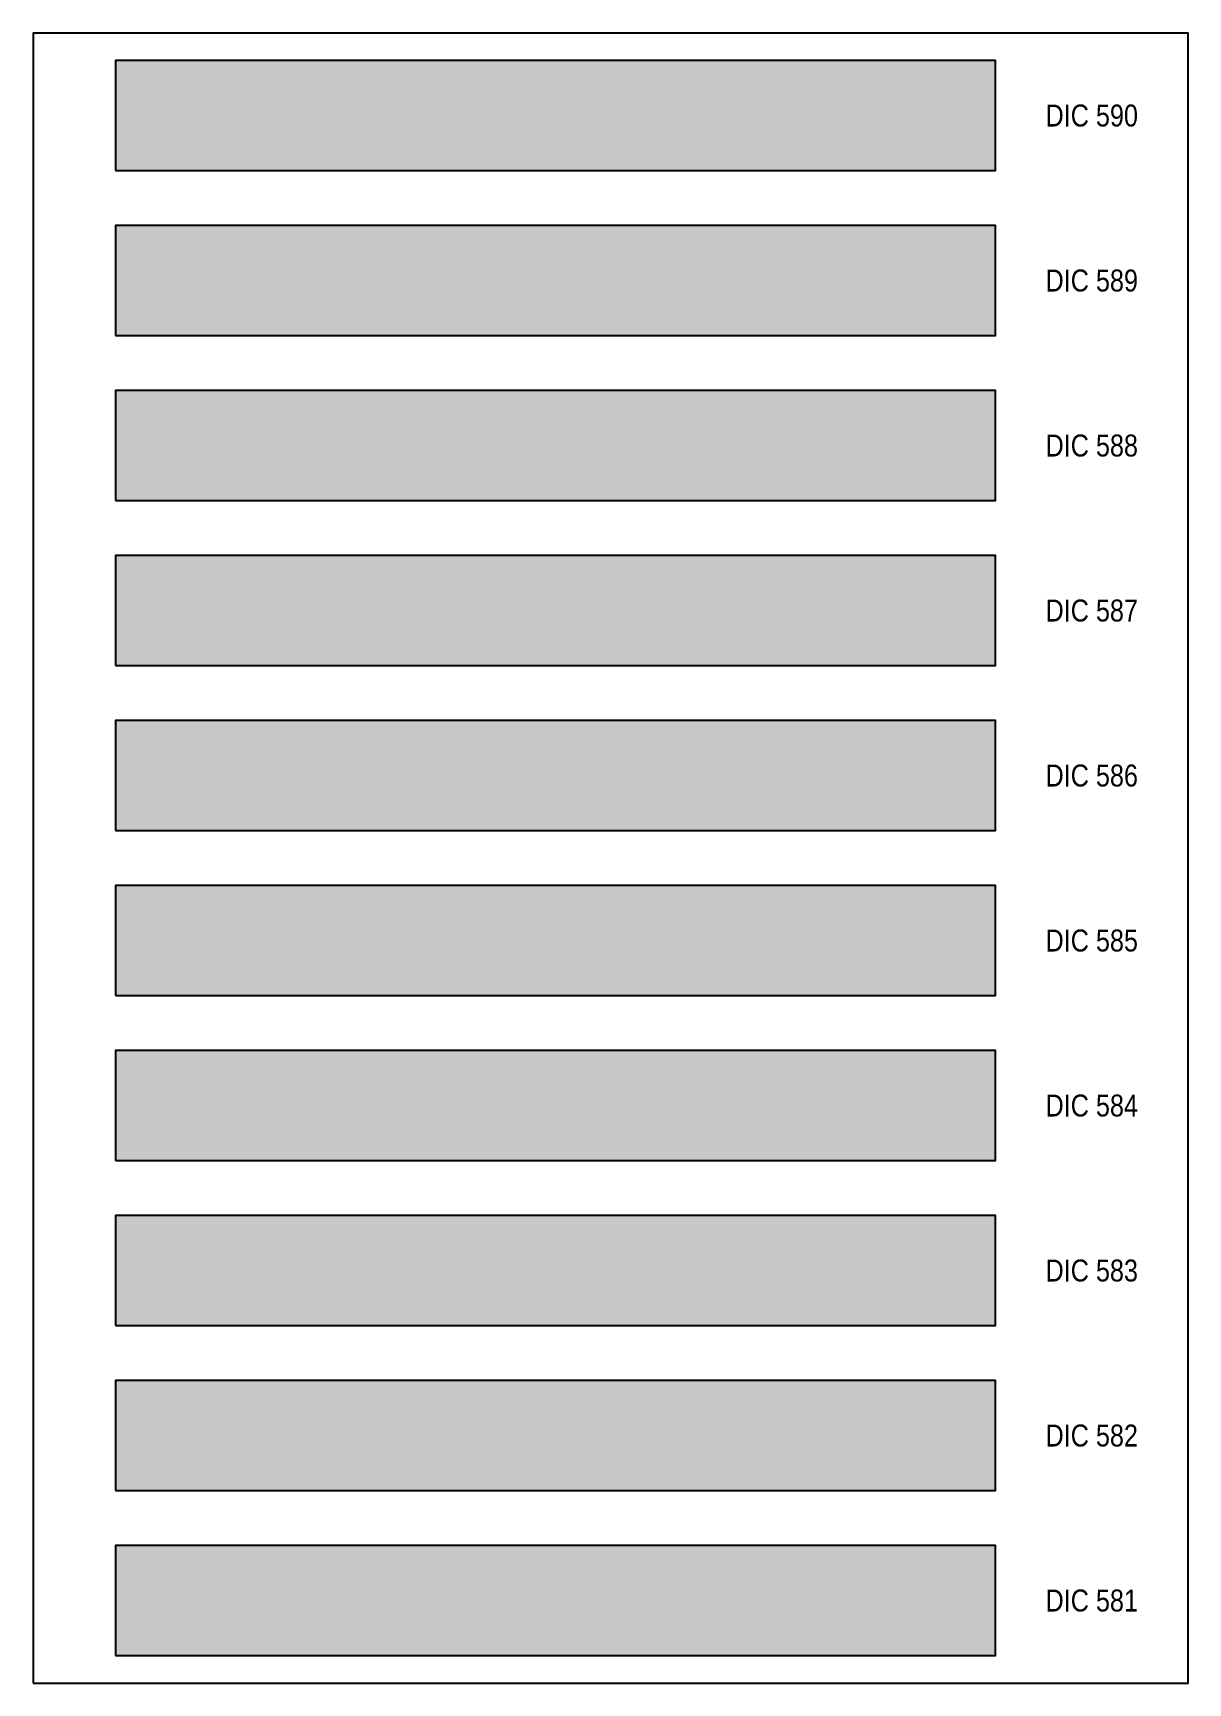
# Model space of a CAD drawing. Header units: millimetres. Extents: x -813692 to 807431, y 0 to 1813163.
# Drawn here: x 0 to 210, y 17400 to 17700 of the extents above; entities that cross this region are included whole.
import ezdxf
from ezdxf.enums import TextEntityAlignment as Align

# ---------------------------------------------------------------- set-up
doc = ezdxf.new("R2010")
doc.units = ezdxf.units.MM
doc.styles.get("Standard").update_dxf_attribs({"font": 'ARIALN.TTF'})

msp = doc.modelspace()

# ---------------------------------------------------------------- texts
at = {"layer": 'Defpoints', "color": 7, "ltscale": 100}
for s, p in [('DIC 590', (192.5, 17685)), ('DIC 589', (192.5, 17655)), ('DIC 588', (192.5, 17625)), ('DIC 587', (192.5, 17595)), ('DIC 586', (192.5, 17565)), ('DIC 585', (192.5, 17535)), ('DIC 584', (192.5, 17505)), ('DIC 583', (192.5, 17475)), ('DIC 582', (192.5, 17445)), ('DIC 581', (192.5, 17415))]:
    msp.add_text(s, height=4, dxfattribs=at).set_placement(p, align=Align.MIDDLE)

# ---------------------------------------------------------------- hatches: boundary and pattern name
at = {"layer": 'Defpoints', "ltscale": 100, "true_color": 0xf0f05a}
msp.add_hatch(color=51, dxfattribs=at).paths.add_polyline_path([(15, 17675), (175, 17675), (175, 17695), (15, 17695)])
at = {"layer": 'Defpoints', "ltscale": 100, "true_color": 0xffc87c}
msp.add_hatch(color=31, dxfattribs=at).paths.add_polyline_path([(15, 17645), (175, 17645), (175, 17665), (15, 17665)])
at = {"layer": 'Defpoints', "ltscale": 100, "true_color": 0xffaa79}
msp.add_hatch(color=21, dxfattribs=at).paths.add_polyline_path([(15, 17615), (175, 17615), (175, 17635), (15, 17635)])
at = {"layer": 'Defpoints', "ltscale": 100, "true_color": 0xff9c8b}
msp.add_hatch(color=21, dxfattribs=at).paths.add_polyline_path([(15, 17585), (175, 17585), (175, 17605), (15, 17605)])
at = {"layer": 'Defpoints', "ltscale": 100, "true_color": 0xff6a95}
msp.add_hatch(color=241, dxfattribs=at).paths.add_polyline_path([(15, 17555), (175, 17555), (175, 17575), (15, 17575)])
at = {"layer": 'Defpoints', "ltscale": 100, "true_color": 0xff71a9}
msp.add_hatch(color=241, dxfattribs=at).paths.add_polyline_path([(15, 17525), (175, 17525), (175, 17545), (15, 17545)])
at = {"layer": 'Defpoints', "ltscale": 100, "true_color": 0xff75c3}
msp.add_hatch(color=231, dxfattribs=at).paths.add_polyline_path([(15, 17495), (175, 17495), (175, 17515), (15, 17515)])
at = {"layer": 'Defpoints', "ltscale": 100, "true_color": 0xebeae8}
msp.add_hatch(color=254, dxfattribs=at).paths.add_polyline_path([(15, 17465), (175, 17465), (175, 17485), (15, 17485)])
at = {"layer": 'Defpoints', "ltscale": 100, "true_color": 0x1e1c1c}
msp.add_hatch(color=250, dxfattribs=at).paths.add_polyline_path([(15, 17435), (175, 17435), (175, 17455), (15, 17455)])
at = {"layer": 'Defpoints', "ltscale": 100, "true_color": 0x4d008a}
msp.add_hatch(color=194, dxfattribs=at).paths.add_polyline_path([(15, 17405), (175, 17405), (175, 17425), (15, 17425)])

# ---------------------------------------------------------------- linework, layer by layer
at = {"layer": 'Defpoints', "color": 7, "ltscale": 100}
msp.add_lwpolyline([(0, 17400), (210, 17400), (210, 17700), (0, 17700)], close=True, dxfattribs=at)
msp.add_lwpolyline([(0, 17400), (210, 17400), (210, 17700), (0, 17700)], close=True, dxfattribs=at)
at = {"layer": 'Defpoints', "color": 51, "ltscale": 100, "true_color": 0xf0f05a}
msp.add_lwpolyline([(15, 17675), (175, 17675), (175, 17695), (15, 17695)], close=True, dxfattribs=at)
at = {"layer": 'Defpoints', "color": 31, "ltscale": 100, "true_color": 0xffc87c}
msp.add_lwpolyline([(15, 17645), (175, 17645), (175, 17665), (15, 17665)], close=True, dxfattribs=at)
at = {"layer": 'Defpoints', "color": 21, "ltscale": 100, "true_color": 0xffaa79}
msp.add_lwpolyline([(15, 17615), (175, 17615), (175, 17635), (15, 17635)], close=True, dxfattribs=at)
at = {"layer": 'Defpoints', "color": 21, "ltscale": 100, "true_color": 0xff9c8b}
msp.add_lwpolyline([(15, 17585), (175, 17585), (175, 17605), (15, 17605)], close=True, dxfattribs=at)
at = {"layer": 'Defpoints', "color": 241, "ltscale": 100, "true_color": 0xff6a95}
msp.add_lwpolyline([(15, 17555), (175, 17555), (175, 17575), (15, 17575)], close=True, dxfattribs=at)
at = {"layer": 'Defpoints', "color": 241, "ltscale": 100, "true_color": 0xff71a9}
msp.add_lwpolyline([(15, 17525), (175, 17525), (175, 17545), (15, 17545)], close=True, dxfattribs=at)
at = {"layer": 'Defpoints', "color": 231, "ltscale": 100, "true_color": 0xff75c3}
msp.add_lwpolyline([(15, 17495), (175, 17495), (175, 17515), (15, 17515)], close=True, dxfattribs=at)
at = {"layer": 'Defpoints', "color": 254, "ltscale": 100, "true_color": 0xebeae8}
msp.add_lwpolyline([(15, 17465), (175, 17465), (175, 17485), (15, 17485)], close=True, dxfattribs=at)
at = {"layer": 'Defpoints', "color": 250, "ltscale": 100, "true_color": 0x1e1c1c}
msp.add_lwpolyline([(15, 17435), (175, 17435), (175, 17455), (15, 17455)], close=True, dxfattribs=at)
at = {"layer": 'Defpoints', "color": 194, "ltscale": 100, "true_color": 0x4d008a}
msp.add_lwpolyline([(15, 17405), (175, 17405), (175, 17425), (15, 17425)], close=True, dxfattribs=at)

msp.set_redraw_order([(e.dxf.handle, doc.entitydb.next_handle()) for e in msp.query("TEXT MTEXT ATTDEF DIMENSION ARC_DIMENSION")])  # texts and dimensions are drawn at this point

doc.saveas('drawing.dxf')
